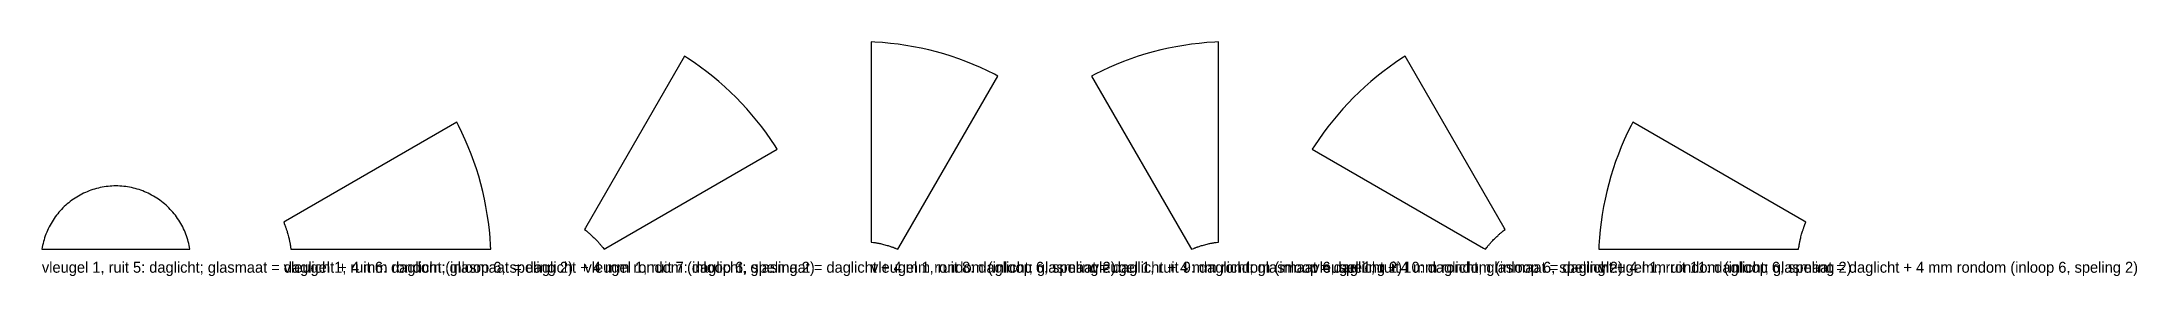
# Model space of a CAD drawing. Header units: millimetres. Extents: x 0 to 5627, y -34 to 1123.
# Drawn here: x 2946 to 5627, y -34 to 265 of the extents above; entities that cross this region are included whole.
import ezdxf

# ---------------------------------------------------------------- set-up
doc = ezdxf.new("R2010")
doc.units = ezdxf.units.MM

msp = doc.modelspace()

# ---------------------------------------------------------------- texts
at = {"layer": 'TEKST'}
for s, p in [('vleugel 1, ruit 5: daglicht; glasmaat = daglicht + 4 mm rondom (inloop 6, speling 2)', (2946, -30)), ('vleugel 1, ruit 6: daglicht; glasmaat = daglicht + 4 mm rondom (inloop 6, speling 2)', (3255.3988, -30)), ('vleugel 1, ruit 7: daglicht; glasmaat = daglicht + 4 mm rondom (inloop 6, speling 2)', (3640.3091, -30)), ('vleugel 1, ruit 8: daglicht; glasmaat = daglicht + 4 mm rondom (inloop 6, speling 2)', (4006.9519, -30)), ('vleugel 1, ruit 9: daglicht; glasmaat = daglicht + 4 mm rondom (inloop 6, speling 2)', (4289.2975, -30)), ('vleugel 1, ruit 10: daglicht; glasmaat = daglicht + 4 mm rondom (inloop 6, speling 2)', (4571.6431, -30)), ('vleugel 1, ruit 11: daglicht; glasmaat = daglicht + 4 mm rondom (inloop 6, speling 2)', (4938.2859, -30))]:
    msp.add_text(s, height=14, dxfattribs=at).set_placement(p)

# ---------------------------------------------------------------- linework, layer by layer
at = {"layer": 'DAGLICHT'}
for p, q in [((3768.1067, 246.6428), (3641.5069, 27.3656)), ((3772.2878, 244.0047), (3768.1067, 246.6428)), ((3780.5811, 238.4633), (3772.2878, 244.0047)), ((4011.8919, 264.7163), (4006.9519, 264.9104)), ((4006.9519, 264.9104), (4006.9519, 11.7108)), ((4021.8449, 264.064), (4011.8919, 264.7163)), ((4031.7773, 263.1513), (4021.8449, 264.064)), ((4041.6824, 261.9789), (4031.7773, 263.1513)), ((4051.5535, 260.5477), (4041.6824, 261.9789)), ((4061.3837, 258.8586), (4051.5535, 260.5477)), ((4071.1663, 256.9127), (4061.3837, 258.8586)), ((4080.8946, 254.7114), (4071.1663, 256.9127)), ((4090.562, 252.2562), (4080.8946, 254.7114)), ((4100.1618, 249.5488), (4090.562, 252.2562)), ((4109.6874, 246.591), (4100.1618, 249.5488)), ((4119.1324, 243.3849), (4109.6874, 246.591)), ((4128.4901, 239.9326), (4119.1324, 243.3849)), ((4339.4627, 243.3849), (4330.1049, 239.9326)), ((4348.9076, 246.591), (4339.4627, 243.3849)), ((4358.4333, 249.5488), (4348.9076, 246.591)), ((4368.0331, 252.2562), (4358.4333, 249.5488)), ((4377.7004, 254.7114), (4368.0331, 252.2562)), ((4387.4288, 256.9127), (4377.7004, 254.7114)), ((4397.2114, 258.8586), (4387.4288, 256.9127)), ((4407.0416, 260.5477), (4397.2114, 258.8586)), ((4416.9126, 261.9789), (4407.0416, 260.5477)), ((4426.8178, 263.1513), (4416.9126, 261.9789)), ((4436.7502, 264.064), (4426.8178, 263.1513)), ((4446.7031, 264.7163), (4436.7502, 264.064)), ((4451.6431, 264.9104), (4446.7031, 264.7163)), ((4451.6431, 11.7108), (4451.6431, 264.9104)), ((4686.3072, 244.0047), (4678.0139, 238.4633)), ((4690.4883, 246.6428), (4686.3072, 244.0047)), ((4817.0881, 27.3656), (4690.4883, 246.6428)), ((3788.7265, 232.7067), (3780.5811, 238.4633)), ((3796.7185, 226.7388), (3788.7265, 232.7067)), ((3804.5514, 220.5638), (3796.7185, 226.7388)), ((3812.2201, 214.1859), (3804.5514, 220.5638)), ((4042.6978, 2.1328), (4169.2975, 221.41)), ((4137.7543, 236.2366), (4128.4901, 239.9326)), ((4146.9186, 232.2993), (4137.7543, 236.2366)), ((4155.9767, 228.1234), (4146.9186, 232.2993)), ((4164.9223, 223.7119), (4155.9767, 228.1234)), ((4169.2975, 221.41), (4164.9223, 223.7119)), ((4293.6727, 223.7119), (4289.2975, 221.41)), ((4289.2975, 221.41), (4415.8973, 2.1328)), ((4302.6184, 228.1234), (4293.6727, 223.7119)), ((4311.6765, 232.2993), (4302.6184, 228.1234)), ((4320.8407, 236.2366), (4311.6765, 232.2993)), ((4330.1049, 239.9326), (4320.8407, 236.2366)), ((4654.0436, 220.5638), (4646.375, 214.1859)), ((4661.8766, 226.7388), (4654.0436, 220.5638)), ((4669.8685, 232.7067), (4661.8766, 226.7388)), ((4678.0139, 238.4633), (4669.8685, 232.7067)), ((3819.7191, 207.6094), (3812.2201, 214.1859)), ((3827.0435, 200.8389), (3819.7191, 207.6094)), ((3834.188, 193.8789), (3827.0435, 200.8389)), ((3841.148, 186.7343), (3834.188, 193.8789)), ((4624.407, 193.8789), (4617.4471, 186.7343)), ((4631.5516, 200.8389), (4624.407, 193.8789)), ((4638.8759, 207.6094), (4631.5516, 200.8389)), ((4646.375, 214.1859), (4638.8759, 207.6094)), ((3476.8088, 162.3456), (3257.5315, 35.7458)), ((3479.1107, 157.9704), (3476.8088, 162.3456)), ((3847.9185, 179.41), (3841.148, 186.7343)), ((3854.495, 171.9109), (3847.9185, 179.41)), ((3860.873, 164.2423), (3854.495, 171.9109)), ((3867.048, 156.4093), (3860.873, 164.2423)), ((4597.7221, 164.2423), (4591.5471, 156.4093)), ((4604.1, 171.9109), (4597.7221, 164.2423)), ((4610.6765, 179.41), (4604.1, 171.9109)), ((4617.4471, 186.7343), (4610.6765, 179.41)), ((4981.7863, 162.3456), (4979.4844, 157.9704)), ((5201.0635, 35.7458), (4981.7863, 162.3456)), ((3483.5222, 149.0247), (3479.1107, 157.9704)), ((3487.698, 139.9667), (3483.5222, 149.0247)), ((3491.6353, 130.8024), (3487.698, 139.9667)), ((3873.0158, 148.4174), (3867.048, 156.4093)), ((3878.7724, 140.272), (3873.0158, 148.4174)), ((3884.3138, 131.9787), (3878.7724, 140.272)), ((4579.8226, 140.272), (4574.2812, 131.9787)), ((4585.5792, 148.4174), (4579.8226, 140.272)), ((4591.5471, 156.4093), (4585.5792, 148.4174)), ((4970.897, 139.9667), (4966.9598, 130.8024)), ((4975.0729, 149.0247), (4970.897, 139.9667)), ((4979.4844, 157.9704), (4975.0729, 149.0247)), ((3495.3313, 121.5382), (3491.6353, 130.8024)), ((3498.7836, 112.1804), (3495.3313, 121.5382)), ((3501.9897, 102.7355), (3498.7836, 112.1804)), ((3667.6747, 1.1978), (3886.9519, 127.7976)), ((3886.9519, 127.7976), (3884.3138, 131.9787)), ((4574.2812, 131.9787), (4571.6431, 127.7976)), ((4571.6431, 127.7976), (4790.9204, 1.1978)), ((4959.8115, 112.1804), (4956.6053, 102.7355)), ((4963.2637, 121.5382), (4959.8115, 112.1804)), ((4966.9598, 130.8024), (4963.2637, 121.5382)), ((3033.1767, 80.5844), (3030.6772, 80.3548)), ((3035.6814, 80.7486), (3033.1767, 80.5844)), ((3038.1895, 80.8471), (3035.6814, 80.7486)), ((3040.6994, 80.88), (3038.1895, 80.8471)), ((3043.2092, 80.8471), (3040.6994, 80.88)), ((3045.7173, 80.7486), (3043.2092, 80.8471)), ((3048.222, 80.5844), (3045.7173, 80.7486)), ((3050.7216, 80.3548), (3048.222, 80.5844)), ((3504.9475, 93.2098), (3501.9897, 102.7355)), ((3507.6549, 83.6101), (3504.9475, 93.2098)), ((3510.1101, 73.9427), (3507.6549, 83.6101)), ((4950.9401, 83.6101), (4948.4849, 73.9427)), ((4953.6475, 93.2098), (4950.9401, 83.6101)), ((4956.6053, 102.7355), (4953.6475, 93.2098)), ((2974.6999, 54.5489), (2972.902, 52.7974)), ((2976.5431, 56.2527), (2974.6999, 54.5489)), ((2978.4303, 57.9077), (2976.5431, 56.2527)), ((2980.3601, 59.5128), (2978.4303, 57.9077)), ((2982.3313, 61.0667), (2980.3601, 59.5128)), ((2984.3425, 62.5685), (2982.3313, 61.0667)), ((2986.3923, 64.0172), (2984.3425, 62.5685)), ((2988.4794, 65.4117), (2986.3923, 64.0172)), ((2990.6022, 66.7511), (2988.4794, 65.4117)), ((2992.7594, 68.0345), (2990.6022, 66.7511)), ((2994.9494, 69.261), (2992.7594, 68.0345)), ((2997.1708, 70.4297), (2994.9494, 69.261)), ((2999.422, 71.5399), (2997.1708, 70.4297)), ((3001.7015, 72.5907), (2999.422, 71.5399)), ((3004.0077, 73.5816), (3001.7015, 72.5907)), ((3006.3391, 74.5117), (3004.0077, 73.5816)), ((3008.694, 75.3805), (3006.3391, 74.5117)), ((3011.0708, 76.1873), (3008.694, 75.3805)), ((3013.468, 76.9316), (3011.0708, 76.1873)), ((3015.8838, 77.613), (3013.468, 76.9316)), ((3018.3166, 78.2308), (3015.8838, 77.613)), ((3020.7648, 78.7848), (3018.3166, 78.2308)), ((3023.2266, 79.2745), (3020.7648, 78.7848)), ((3025.7004, 79.6996), (3023.2266, 79.2745)), ((3028.1845, 80.0597), (3025.7004, 79.6996)), ((3030.6772, 80.3548), (3028.1845, 80.0597)), ((3053.2142, 80.0597), (3050.7216, 80.3548)), ((3055.6983, 79.6996), (3053.2142, 80.0597)), ((3058.1721, 79.2745), (3055.6983, 79.6996)), ((3060.6339, 78.7848), (3058.1721, 79.2745)), ((3063.0821, 78.2308), (3060.6339, 78.7848)), ((3065.5149, 77.613), (3063.0821, 78.2308)), ((3067.9308, 76.9316), (3065.5149, 77.613)), ((3070.3279, 76.1873), (3067.9308, 76.9316)), ((3072.7048, 75.3805), (3070.3279, 76.1873)), ((3075.0597, 74.5117), (3072.7048, 75.3805)), ((3077.3911, 73.5816), (3075.0597, 74.5117)), ((3079.6973, 72.5907), (3077.3911, 73.5816)), ((3081.9768, 71.5399), (3079.6973, 72.5907)), ((3084.228, 70.4297), (3081.9768, 71.5399)), ((3086.4494, 69.261), (3084.228, 70.4297)), ((3088.6394, 68.0345), (3086.4494, 69.261)), ((3090.7965, 66.7511), (3088.6394, 68.0345)), ((3092.9194, 65.4117), (3090.7965, 66.7511)), ((3095.0064, 64.0172), (3092.9194, 65.4117)), ((3097.0562, 62.5685), (3095.0064, 64.0172)), ((3099.0674, 61.0667), (3097.0562, 62.5685)), ((3101.0386, 59.5128), (3099.0674, 61.0667)), ((3102.9685, 57.9077), (3101.0386, 59.5128)), ((3104.8556, 56.2527), (3102.9685, 57.9077)), ((3106.6988, 54.5489), (3104.8556, 56.2527)), ((3108.4968, 52.7974), (3106.6988, 54.5489)), ((3512.3114, 64.2144), (3510.1101, 73.9427)), ((3514.2573, 54.4317), (3512.3114, 64.2144)), ((3515.9465, 44.6015), (3514.2573, 54.4317)), ((4944.3377, 54.4317), (4942.6486, 44.6015)), ((4946.2836, 64.2144), (4944.3377, 54.4317)), ((4948.4849, 73.9427), (4946.2836, 64.2144)), ((2955.2697, 28.5286), (2954.1595, 26.2774)), ((2956.4384, 30.75), (2955.2697, 28.5286)), ((2957.6649, 32.94), (2956.4384, 30.75)), ((2958.9482, 35.0972), (2957.6649, 32.94)), ((2960.2876, 37.22), (2958.9482, 35.0972)), ((2961.6822, 39.307), (2960.2876, 37.22)), ((2963.1308, 41.3568), (2961.6822, 39.307)), ((2964.6327, 43.368), (2963.1308, 41.3568)), ((2966.1866, 45.3392), (2964.6327, 43.368)), ((2967.7917, 47.2691), (2966.1866, 45.3392)), ((2969.4466, 49.1562), (2967.7917, 47.2691)), ((2971.1505, 50.9994), (2969.4466, 49.1562)), ((2972.902, 52.7974), (2971.1505, 50.9994)), ((3110.2483, 50.9994), (3108.4968, 52.7974)), ((3111.9521, 49.1562), (3110.2483, 50.9994)), ((3113.6071, 47.2691), (3111.9521, 49.1562)), ((3115.2121, 45.3392), (3113.6071, 47.2691)), ((3116.7661, 43.368), (3115.2121, 45.3392)), ((3118.2679, 41.3568), (3116.7661, 43.368)), ((3119.7166, 39.307), (3118.2679, 41.3568)), ((3121.1111, 37.22), (3119.7166, 39.307)), ((3122.4505, 35.0972), (3121.1111, 37.22)), ((3123.7339, 32.94), (3122.4505, 35.0972)), ((3124.9604, 30.75), (3123.7339, 32.94)), ((3126.1291, 28.5286), (3124.9604, 30.75)), ((3127.2393, 26.2774), (3126.1291, 28.5286)), ((3257.5315, 35.7458), (3255.3988, 34.4473)), ((3255.3988, 34.4473), (3256.5437, 31.676)), ((3256.5437, 31.676), (3256.7383, 31.1855)), ((3256.7383, 31.1855), (3256.9424, 30.6648)), ((3256.9424, 30.6648), (3257.1564, 30.1112)), ((3257.1564, 30.1112), (3257.3811, 29.5214)), ((3257.3811, 29.5214), (3257.6172, 28.8919)), ((3257.6172, 28.8919), (3257.8655, 28.2185)), ((3257.8655, 28.2185), (3258.1269, 27.4966)), ((3258.1269, 27.4966), (3258.4023, 26.7209)), ((3517.3777, 34.7305), (3515.9465, 44.6015)), ((3518.55, 24.8253), (3517.3777, 34.7305)), ((3641.5069, 27.3656), (3640.3091, 25.1746)), ((4818.2859, 25.1746), (4817.0881, 27.3656)), ((4941.2174, 34.7305), (4940.045, 24.8253)), ((4942.6486, 44.6015), (4941.2174, 34.7305)), ((5200.1928, 26.7209), (5200.4681, 27.4966)), ((5200.4681, 27.4966), (5200.7295, 28.2185)), ((5200.7295, 28.2185), (5200.9779, 28.8919)), ((5200.9779, 28.8919), (5201.214, 29.5214)), ((5203.1963, 34.4473), (5201.0635, 35.7458)), ((5201.214, 29.5214), (5201.4387, 30.1112)), ((5201.4387, 30.1112), (5201.6527, 30.6648)), ((5201.6527, 30.6648), (5201.8567, 31.1855)), ((5201.8567, 31.1855), (5202.0514, 31.676)), ((5202.0514, 31.676), (5203.1963, 34.4473)), ((2946.4249, 2.4727), (2946, 0)), ((2946, 0), (3135.3988, 0)), ((2946.9146, 4.9346), (2946.4249, 2.4727)), ((2947.4685, 7.3827), (2946.9146, 4.9346)), ((2948.0864, 9.8156), (2947.4685, 7.3827)), ((2948.7677, 12.2314), (2948.0864, 9.8156)), ((2949.5121, 14.6285), (2948.7677, 12.2314)), ((2950.3189, 17.0054), (2949.5121, 14.6285)), ((2951.1877, 19.3603), (2950.3189, 17.0054)), ((2952.1178, 21.6917), (2951.1877, 19.3603)), ((2953.1086, 23.9979), (2952.1178, 21.6917)), ((2954.1595, 26.2774), (2953.1086, 23.9979)), ((3128.2901, 23.9979), (3127.2393, 26.2774)), ((3129.2809, 21.6917), (3128.2901, 23.9979)), ((3130.2111, 19.3603), (3129.2809, 21.6917)), ((3131.0798, 17.0054), (3130.2111, 19.3603)), ((3131.8867, 14.6285), (3131.0798, 17.0054)), ((3132.631, 12.2314), (3131.8867, 14.6285)), ((3133.3123, 9.8156), (3132.631, 12.2314)), ((3133.9302, 7.3827), (3133.3123, 9.8156)), ((3134.4842, 4.9346), (3133.9302, 7.3827)), ((3134.9739, 2.4727), (3134.4842, 4.9346)), ((3135.3988, 0), (3134.9739, 2.4727)), ((3258.4023, 26.7209), (3258.6926, 25.8851)), ((3258.6926, 25.8851), (3258.9988, 24.9822)), ((3258.9988, 24.9822), (3259.3221, 24.004)), ((3259.3221, 24.004), (3259.6633, 22.9408)), ((3259.6633, 22.9408), (3260.0237, 21.7814)), ((3260.0237, 21.7814), (3260.4041, 20.5125)), ((3260.4041, 20.5125), (3260.8053, 19.1184)), ((3260.8053, 19.1184), (3261.2279, 17.5801)), ((3261.2279, 17.5801), (3261.6311, 16.0366)), ((3261.6311, 16.0366), (3261.9806, 14.6287)), ((3261.9806, 14.6287), (3262.2857, 13.3396)), ((3262.2857, 13.3396), (3262.5533, 12.1554)), ((3262.5533, 12.1554), (3262.7893, 11.064)), ((3262.7893, 11.064), (3262.9985, 10.0552)), ((3262.9985, 10.0552), (3263.1847, 9.1202)), ((3263.1847, 9.1202), (3263.3512, 8.2512)), ((3263.3512, 8.2512), (3263.5006, 7.4417)), ((3263.5006, 7.4417), (3263.6352, 6.6858)), ((3263.6352, 6.6858), (3263.7568, 5.9785)), ((3263.7568, 5.9785), (3263.8671, 5.3152)), ((3263.8671, 5.3152), (3263.9674, 4.6921)), ((3263.9674, 4.6921), (3264.0588, 4.1057)), ((3264.0588, 4.1057), (3264.1425, 3.5528)), ((3264.1425, 3.5528), (3264.2192, 3.0306)), ((3264.2192, 3.0306), (3264.6133, 0.0581)), ((3264.6133, 0.0581), (3267.1096, 0)), ((3267.1096, 0), (3520.3091, 0)), ((3519.4627, 14.8929), (3518.55, 24.8253)), ((3520.1151, 4.94), (3519.4627, 14.8929)), ((3520.3091, 0), (3520.1151, 4.94)), ((3640.3091, 25.1746), (3642.6864, 23.3471)), ((3642.6864, 23.3471), (3643.1002, 23.0196)), ((3643.1002, 23.0196), (3643.5372, 22.6707)), ((3643.5372, 22.6707), (3643.9994, 22.2982)), ((3643.9994, 22.2982), (3644.4888, 21.8998)), ((3644.4888, 21.8998), (3645.0081, 21.4727)), ((3645.0081, 21.4727), (3645.5598, 21.0137)), ((3645.5598, 21.0137), (3646.1471, 20.5192)), ((3646.1471, 20.5192), (3646.7735, 19.9851)), ((3646.7735, 19.9851), (3647.4428, 19.4064)), ((3647.4428, 19.4064), (3648.1595, 18.7776)), ((3648.1595, 18.7776), (3648.9285, 18.0921)), ((3648.9285, 18.0921), (3649.7556, 17.342)), ((3649.7556, 17.342), (3650.6474, 16.5181)), ((3650.6474, 16.5181), (3651.6113, 15.6094)), ((3651.6113, 15.6094), (3652.6558, 14.6027)), ((3652.6558, 14.6027), (3653.791, 13.4818)), ((3653.791, 13.4818), (3654.9118, 12.3467)), ((3654.9118, 12.3467), (3655.9186, 11.3021)), ((3655.9186, 11.3021), (3656.8272, 10.3382)), ((3656.8272, 10.3382), (3657.6511, 9.4465)), ((3657.6511, 9.4465), (3658.4012, 8.6194)), ((3658.4012, 8.6194), (3659.0868, 7.8503)), ((3659.0868, 7.8503), (3659.7156, 7.1337)), ((3659.7156, 7.1337), (3660.2942, 6.4644)), ((3660.2942, 6.4644), (3660.8284, 5.838)), ((3660.8284, 5.838), (3661.3229, 5.2507)), ((3661.3229, 5.2507), (3661.7819, 4.6989)), ((3661.7819, 4.6989), (3662.209, 4.1797)), ((3662.209, 4.1797), (3662.6074, 3.6902)), ((3662.6074, 3.6902), (3662.9798, 3.2281)), ((3662.9798, 3.2281), (3663.3287, 2.791)), ((3663.3287, 2.791), (3663.6562, 2.3772)), ((3663.6562, 2.3772), (3665.4838, 0)), ((3665.4838, 0), (3667.6747, 1.1978)), ((4006.9519, 11.7108), (4007.0101, 9.2146)), ((4007.0101, 9.2146), (4009.9826, 8.8204)), ((4009.9826, 8.8204), (4010.5047, 8.7437)), ((4010.5047, 8.7437), (4011.0576, 8.6601)), ((4011.0576, 8.6601), (4011.6441, 8.5686)), ((4011.6441, 8.5686), (4012.2672, 8.4683)), ((4012.2672, 8.4683), (4012.9304, 8.3581)), ((4012.9304, 8.3581), (4013.6378, 8.2364)), ((4013.6378, 8.2364), (4014.3936, 8.1019)), ((4014.3936, 8.1019), (4015.2032, 7.9525)), ((4015.2032, 7.9525), (4016.0721, 7.786)), ((4016.0721, 7.786), (4017.0072, 7.5998)), ((4017.0072, 7.5998), (4018.0159, 7.3906)), ((4018.0159, 7.3906), (4019.1073, 7.1545)), ((4019.1073, 7.1545), (4020.2915, 6.8869)), ((4020.2915, 6.8869), (4021.5806, 6.5819)), ((4021.5806, 6.5819), (4022.9886, 6.2323)), ((4022.9886, 6.2323), (4024.5321, 5.8292)), ((4024.5321, 5.8292), (4026.0703, 5.4066)), ((4026.0703, 5.4066), (4027.4645, 5.0053)), ((4027.4645, 5.0053), (4028.7334, 4.6249)), ((4028.7334, 4.6249), (4029.8927, 4.2646)), ((4029.8927, 4.2646), (4030.9559, 3.9233)), ((4030.9559, 3.9233), (4031.9341, 3.6001)), ((4031.9341, 3.6001), (4032.837, 3.2938)), ((4032.837, 3.2938), (4033.6728, 3.0035)), ((4033.6728, 3.0035), (4034.4486, 2.7282)), ((4034.4486, 2.7282), (4035.1705, 2.4668)), ((4035.1705, 2.4668), (4035.8438, 2.2184)), ((4035.8438, 2.2184), (4036.4734, 1.9823)), ((4036.4734, 1.9823), (4037.0631, 1.7576)), ((4037.0631, 1.7576), (4037.6167, 1.5436)), ((4037.6167, 1.5436), (4038.1374, 1.3396)), ((4038.1374, 1.3396), (4038.6279, 1.1449)), ((4038.6279, 1.1449), (4041.3993, 0)), ((4041.3993, 0), (4042.6978, 2.1328)), ((4415.8973, 2.1328), (4417.1958, 0)), ((4417.1958, 0), (4419.9671, 1.1449)), ((4419.9671, 1.1449), (4420.4577, 1.3396)), ((4420.4577, 1.3396), (4420.9783, 1.5436)), ((4420.9783, 1.5436), (4421.5319, 1.7576)), ((4421.5319, 1.7576), (4422.1217, 1.9823)), ((4422.1217, 1.9823), (4422.7512, 2.2184)), ((4422.7512, 2.2184), (4423.4246, 2.4668)), ((4423.4246, 2.4668), (4424.1465, 2.7282)), ((4424.1465, 2.7282), (4424.9223, 3.0035)), ((4424.9223, 3.0035), (4425.758, 3.2938)), ((4425.758, 3.2938), (4426.6609, 3.6001)), ((4426.6609, 3.6001), (4427.6391, 3.9233)), ((4427.6391, 3.9233), (4428.7023, 4.2646)), ((4428.7023, 4.2646), (4429.8617, 4.6249)), ((4429.8617, 4.6249), (4431.1306, 5.0053)), ((4431.1306, 5.0053), (4432.5247, 5.4066)), ((4432.5247, 5.4066), (4434.063, 5.8292)), ((4434.063, 5.8292), (4435.6065, 6.2323)), ((4435.6065, 6.2323), (4437.0145, 6.5819)), ((4437.0145, 6.5819), (4438.3035, 6.8869)), ((4438.3035, 6.8869), (4439.4878, 7.1545)), ((4439.4878, 7.1545), (4440.5791, 7.3906)), ((4440.5791, 7.3906), (4441.5879, 7.5998)), ((4441.5879, 7.5998), (4442.5229, 7.786)), ((4442.5229, 7.786), (4443.3919, 7.9525)), ((4443.3919, 7.9525), (4444.2014, 8.1019)), ((4444.2014, 8.1019), (4444.9573, 8.2364)), ((4444.9573, 8.2364), (4445.6646, 8.3581)), ((4445.6646, 8.3581), (4446.3279, 8.4683)), ((4446.3279, 8.4683), (4446.951, 8.5686)), ((4446.951, 8.5686), (4447.5374, 8.6601)), ((4447.5374, 8.6601), (4448.0903, 8.7437)), ((4448.0903, 8.7437), (4448.6125, 8.8204)), ((4448.6125, 8.8204), (4451.585, 9.2146)), ((4451.585, 9.2146), (4451.6431, 11.7108)), ((4790.9204, 1.1978), (4793.1113, 0)), ((4793.1113, 0), (4794.9389, 2.3772)), ((4794.9389, 2.3772), (4795.2663, 2.791)), ((4795.2663, 2.791), (4795.6152, 3.2281)), ((4795.6152, 3.2281), (4795.9877, 3.6902)), ((4795.9877, 3.6902), (4796.3861, 4.1797)), ((4796.3861, 4.1797), (4796.8132, 4.6989)), ((4796.8132, 4.6989), (4797.2722, 5.2507)), ((4797.2722, 5.2507), (4797.7667, 5.838)), ((4797.7667, 5.838), (4798.3008, 6.4644)), ((4798.3008, 6.4644), (4798.8795, 7.1337)), ((4798.8795, 7.1337), (4799.5083, 7.8503)), ((4799.5083, 7.8503), (4800.1938, 8.6194)), ((4800.1938, 8.6194), (4800.9439, 9.4465)), ((4800.9439, 9.4465), (4801.7678, 10.3382)), ((4801.7678, 10.3382), (4802.6765, 11.3021)), ((4802.6765, 11.3021), (4803.6832, 12.3467)), ((4803.6832, 12.3467), (4804.8041, 13.4818)), ((4804.8041, 13.4818), (4805.9392, 14.6027)), ((4805.9392, 14.6027), (4806.9838, 15.6094)), ((4806.9838, 15.6094), (4807.9477, 16.5181)), ((4807.9477, 16.5181), (4808.8394, 17.342)), ((4808.8394, 17.342), (4809.6666, 18.0921)), ((4809.6666, 18.0921), (4810.4356, 18.7776)), ((4810.4356, 18.7776), (4811.1523, 19.4064)), ((4811.1523, 19.4064), (4811.8215, 19.9851)), ((4811.8215, 19.9851), (4812.4479, 20.5192)), ((4812.4479, 20.5192), (4813.0352, 21.0137)), ((4813.0352, 21.0137), (4813.587, 21.4727)), ((4813.587, 21.4727), (4814.1062, 21.8998)), ((4814.1062, 21.8998), (4814.5957, 22.2982)), ((4814.5957, 22.2982), (4815.0579, 22.6707)), ((4815.0579, 22.6707), (4815.4949, 23.0196)), ((4815.4949, 23.0196), (4815.9087, 23.3471)), ((4815.9087, 23.3471), (4818.2859, 25.1746)), ((4938.48, 4.94), (4938.2859, 0)), ((4938.2859, 0), (5191.4855, 0)), ((4939.1324, 14.8929), (4938.48, 4.94)), ((4940.045, 24.8253), (4939.1324, 14.8929)), ((5191.4855, 0), (5193.9818, 0.0581)), ((5193.9818, 0.0581), (5194.3759, 3.0306)), ((5194.3759, 3.0306), (5194.4526, 3.5528)), ((5194.4526, 3.5528), (5194.5362, 4.1057)), ((5194.5362, 4.1057), (5194.6277, 4.6921)), ((5194.6277, 4.6921), (5194.728, 5.3152)), ((5194.728, 5.3152), (5194.8383, 5.9785)), ((5194.8383, 5.9785), (5194.9599, 6.6858)), ((5194.9599, 6.6858), (5195.0944, 7.4417)), ((5195.0944, 7.4417), (5195.2439, 8.2512)), ((5195.2439, 8.2512), (5195.4103, 9.1202)), ((5195.4103, 9.1202), (5195.5966, 10.0552)), ((5195.5966, 10.0552), (5195.8057, 11.064)), ((5195.8057, 11.064), (5196.0418, 12.1554)), ((5196.0418, 12.1554), (5196.3094, 13.3396)), ((5196.3094, 13.3396), (5196.6144, 14.6287)), ((5196.6144, 14.6287), (5196.964, 16.0366)), ((5196.964, 16.0366), (5197.3671, 17.5801)), ((5197.3671, 17.5801), (5197.7898, 19.1184)), ((5197.7898, 19.1184), (5198.191, 20.5125)), ((5198.191, 20.5125), (5198.5714, 21.7814)), ((5198.5714, 21.7814), (5198.9317, 22.9408)), ((5198.9317, 22.9408), (5199.273, 24.004)), ((5199.273, 24.004), (5199.5962, 24.9822)), ((5199.5962, 24.9822), (5199.9025, 25.8851)), ((5199.9025, 25.8851), (5200.1928, 26.7209))]:
    msp.add_line(p, q, dxfattribs=at)

msp.set_redraw_order([(e.dxf.handle, doc.entitydb.next_handle()) for e in msp.query("TEXT MTEXT ATTDEF DIMENSION ARC_DIMENSION")])  # texts and dimensions are drawn at this point

doc.saveas('drawing.dxf')
